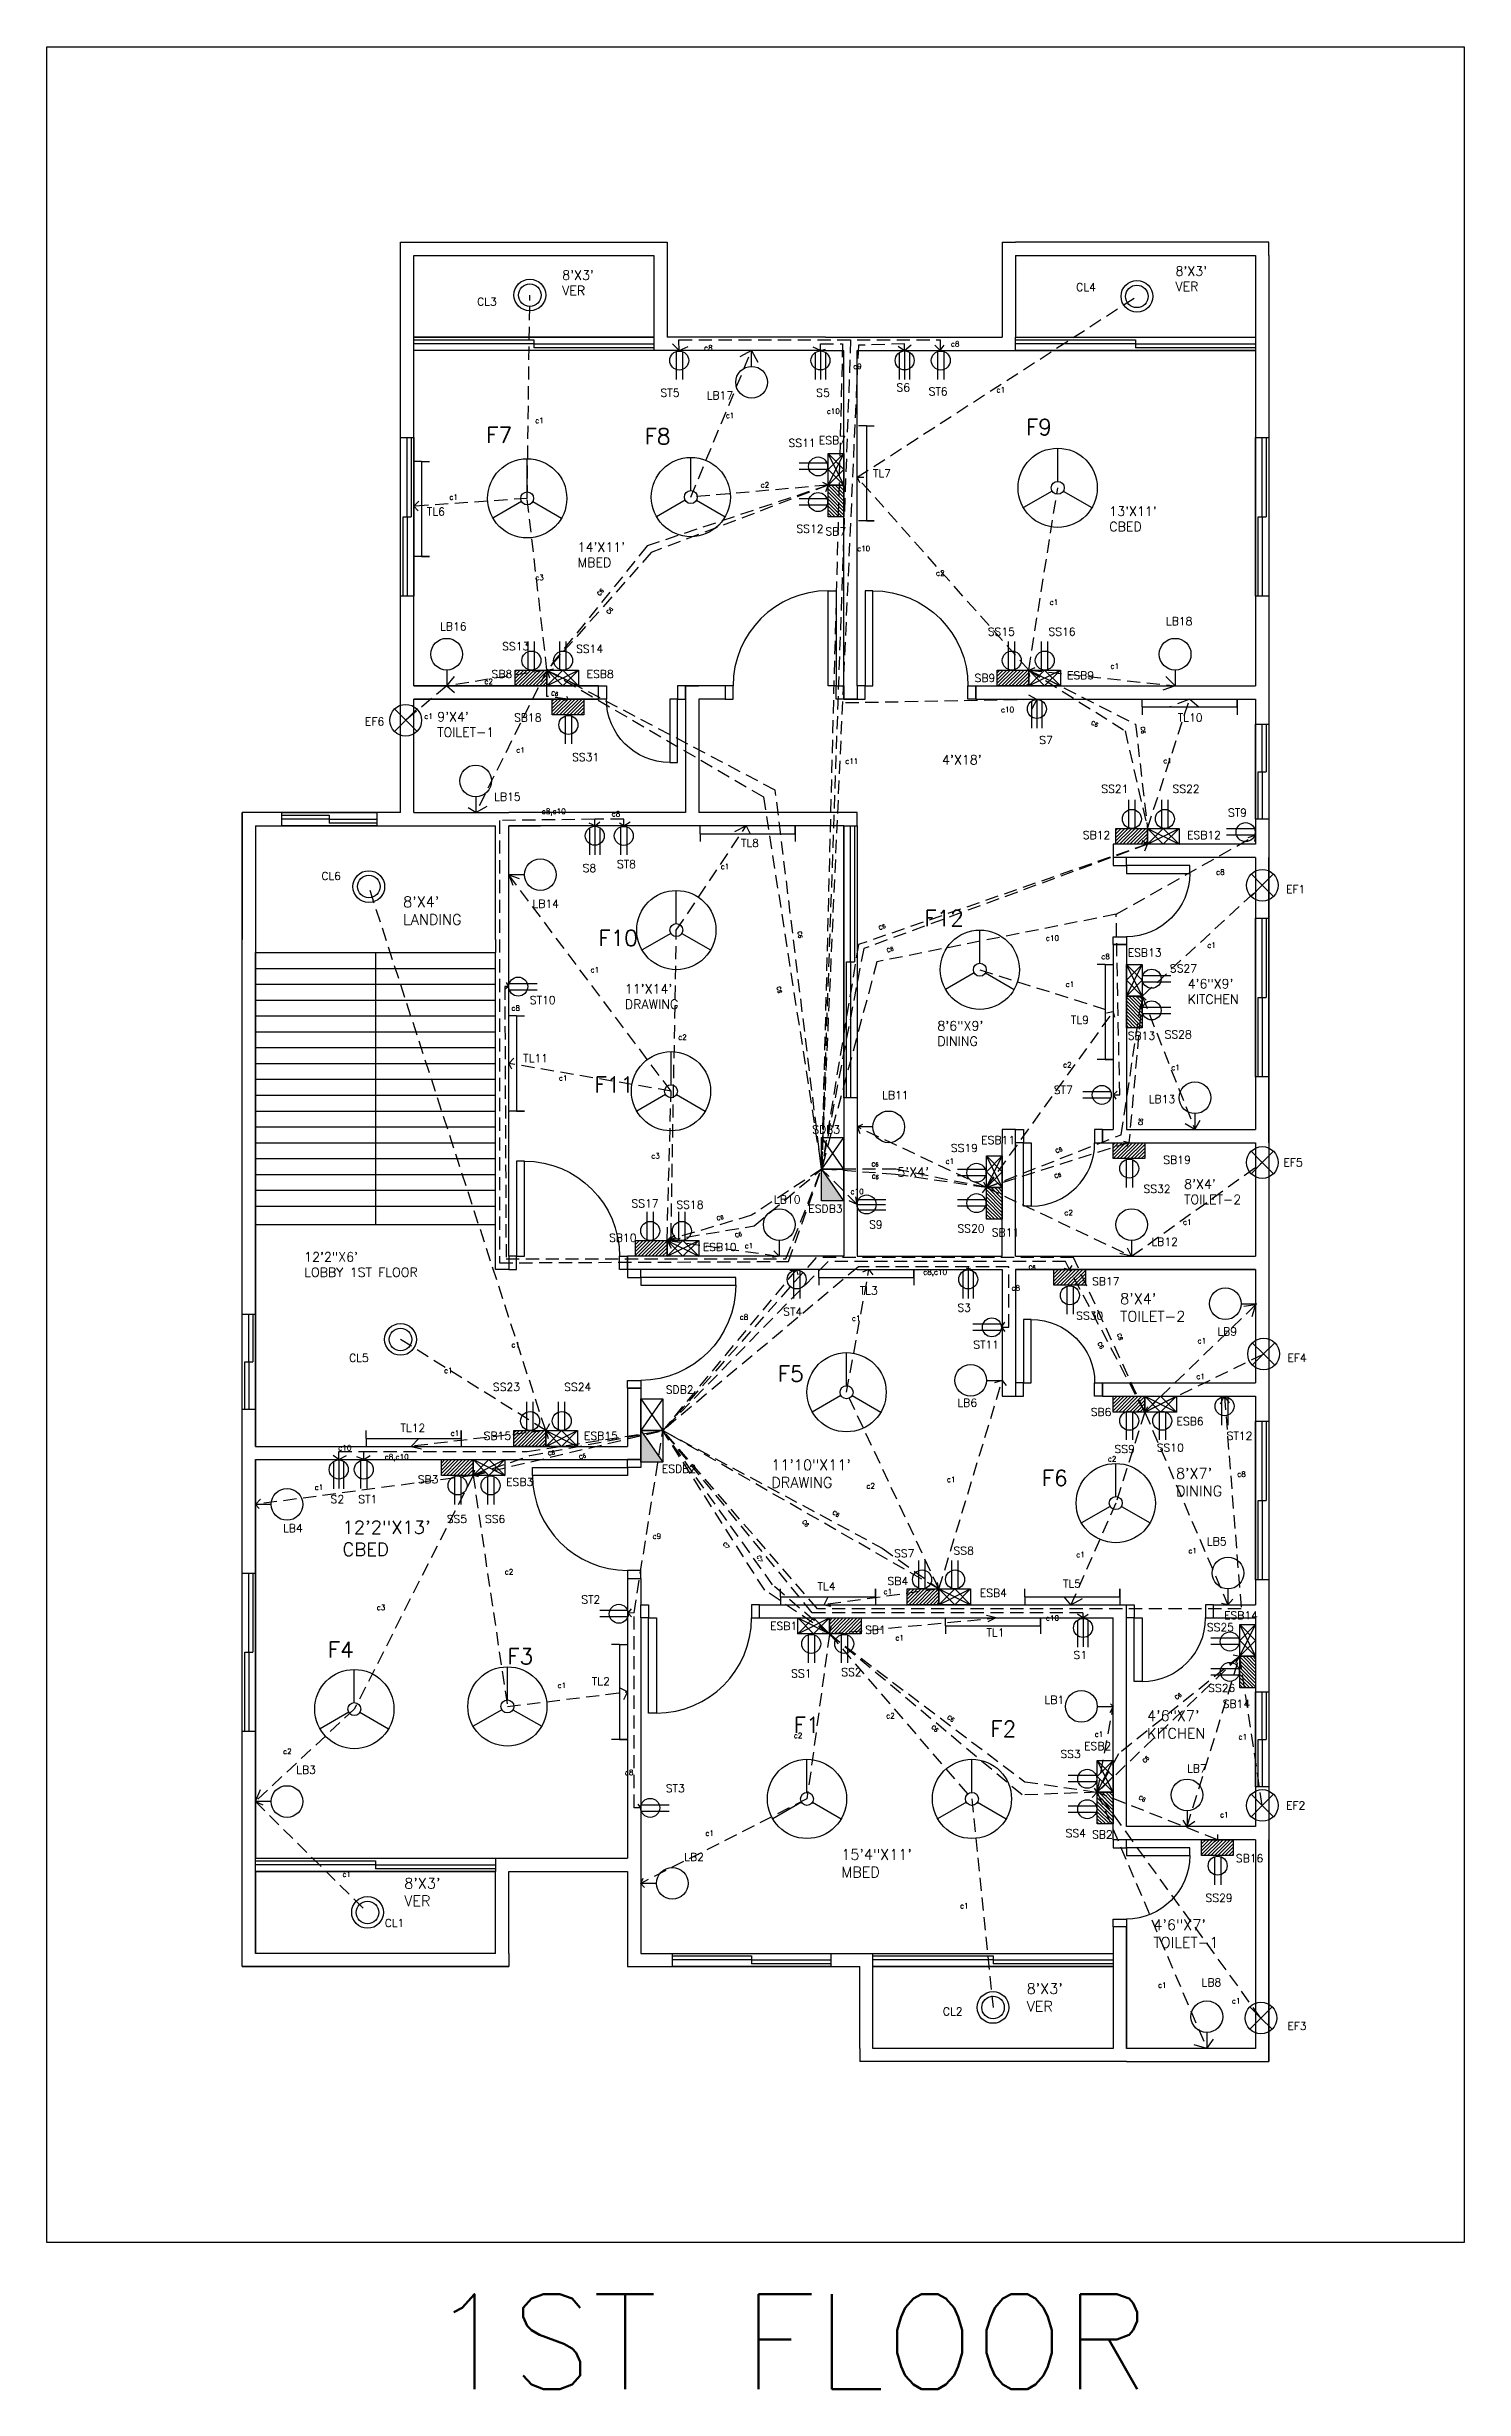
# Model space of a CAD drawing. Header units: inches. Extents: x -1037 to 4136, y -232 to 3826.
# Drawn here: x 244 to 781, y 1617 to 2504 of the extents above; entities that cross this region are included whole.
import ezdxf

# ---------------------------------------------------------------- set-up
doc = ezdxf.new("R2010")
doc.units = ezdxf.units.IN
doc.header["$LTSCALE"] = 20
doc.header["$MEASUREMENT"] = 0
doc.linetypes.add('HIDDEN', pattern=[0.375, 0.25, -0.125])
for name, color, linetype in [('Dimensions', 90, 'Continuous'), ('Doors', 140, 'Continuous'), ('fixture', 4, 'Continuous'), ('FloorPlan', 7, 'Continuous'), ('Hidden', 2, 'HIDDEN'), ('HiddenEMG', 1, 'HIDDEN'), ('Windows', 40, 'Continuous')]:
    doc.layers.add(name, color=color, linetype=linetype)
doc.styles.get("Standard").update_dxf_attribs({"font": 'simplex.shx', "height": 2})
doc.styles.add('style1', font='txt.shx', dxfattribs={"height": 1.5})

msp = doc.modelspace()

# ---------------------------------------------------------------- texts
at = {"layer": 'Dimensions'}
for s, height, p in [('VER', 3.5, (438.77387, 2409.95008)), ("8'X3'", 3.5, (438.77387, 2415.78342)), ('VER', 3.5, (671.12424, 2411.4724)), ("8'X3'", 3.5, (671.12424, 2417.30573)), ('CBED', 3.5, (646.03885, 2320.55764)), ("13'X11'", 3.5, (646.03885, 2326.39098)), ("14'X11'", 3.5, (444.60403, 2312.81292)), ('MBED', 3.5, (444.60403, 2306.97958)), ('TOILET-1', 3.5, (391.40521, 2242.7015)), ("9'X4'", 3.5, (391.40521, 2248.53483)), ("4'X18'", 3.5, (582.69415, 2232.24547)), ("8'X4'", 4, (378.5, 2178.18941)), ('LANDING', 4, (378.5, 2171.52274)), ("11'X14'", 3.5, (462.5, 2145.5)), ('4\'6"X9\'', 3.5, (675.69024, 2147.42449)), ('DRAWING', 3.5, (462.5, 2139.66667)), ('KITCHEN', 3.5, (675.69024, 2141.59116)), ('8\'6"X9\'', 3.5, (580.92034, 2131.5086)), ('DINING', 3.5, (580.92034, 2125.67526)), ("5'X4'", 3.5, (565.7328, 2076.14341)), ('TOILET-2', 3.5, (674.39239, 2065.75258)), ("8'X4'", 3.5, (674.39239, 2071.58591)), ('LOBBY 1ST FLOOR', 3.5, (341, 2038.16667)), ('12\'2"X6\'', 3.5, (341, 2044)), ("8'X4'", 4, (650.15801, 2027.90533)), ('TOILET-2', 4, (650.15801, 2021.23867)), ('DRAWING', 4, (517.99329, 1958.29615)), ('11\'10"X11\'', 4, (517.99329, 1964.96281)), ("8'X7'", 4, (671.31523, 1961.75806)), ('DINING', 4, (671.31523, 1955.09139)), ('12\'2"X13\'', 5, (355.5, 1940.83333)), ('CBED', 5, (355.5, 1932.5)), ('4\'6"X7\'', 4, (660.35007, 1869.98095)), ('KITCHEN', 4, (660.35007, 1863.31429)), ('15\'4"X11\'', 4, (544.5228, 1817.44289)), ("8'X3'", 4, (378.94099, 1806.52066)), ('MBED', 4, (544.5228, 1810.77623)), ('VER', 4, (378.94099, 1799.85399)), ('4\'6"X7\'', 4, (662.75334, 1790.81441)), ('TOILET-1', 4, (662.75334, 1784.14774)), ("8'X3'", 4, (614.734, 1766.61811)), ('VER', 4, (614.734, 1759.95145))]:
    msp.add_text(s, height=height, dxfattribs=at).set_placement(p)
at = {"layer": 'fixture', "attachment_point": 1}
for s, insert, char_height, width in [('CL4', (633.5, 2414.5), 3, 15.9196211), ('CL3', (406.5, 2409), 3, 15.9196211), ('ST5', (476, 2374.5), 3, 15.9196211), ('LB17', (493.5, 2373.5), 3, 15.9196211), ('S5', (535, 2374.5), 3, 15.9196211), ('S6', (565.4136, 2376.5), 3, 15.9196211), ('ST6', (577.6, 2375), 3, 15.9196211), ('F7', (410, 2360), 6, 21.9196211), ('F9', (614.5, 2363), 6, 21.9196211), ('F8', (470, 2359.5), 6, 21.9196211), ('SS11', (524.5, 2355.5), 3, 15.9196211), ('ESB7', (536, 2356.5), 3, 15.9196211), ('TL7', (556.5, 2344), 3, 15.9196211), ('TL6', (387.5, 2329.5), 3, 15.9196211), ('SS12', (527.5, 2323), 3, 15.9196211), ('SB7', (538.5, 2322), 3, 15.9196211), ('LB16', (392.5, 2286), 3, 15.9196211), ('SS15', (600, 2284), 3, 15.9196211), ('SS16', (623, 2284), 3, 15.9196211), ('LB18', (667.5, 2288), 3, 15.9196211), ('SS13', (416, 2278.5), 3, 15.9196211), ('SS14', (444, 2277.5), 3, 15.9196211), ('SB8', (412, 2268), 3, 15.9196211), ('ESB8', (448, 2268), 3, 15.9196211), ('SB9', (595, 2266.5), 3, 15.9196211), ('ESB9', (630, 2267.5), 3, 15.9196211), ('EF6', (364, 2250), 3, 21.9196211), ('SB18', (420.5, 2251.5), 3, 15.9196211), ('TL10', (672, 2251.5), 3, 15.9196211), ('SS31', (442.5, 2236.5), 3, 15.9196211), ('S7', (619.5, 2243), 3, 15.9196211), ('LB15', (413, 2221.5), 3, 15.9196211), ('SS21', (643, 2224.5), 3, 15.9196211), ('SS22', (670, 2224.5), 3, 15.9196211), ('ST9', (691, 2215.5), 3, 15.9196211), ('TL8', (506.5, 2204), 3, 15.9196211), ('SB12', (636, 2207), 3, 15.9196211), ('ESB12', (675.5, 2207), 3, 15.9196211), ('CL6', (347.5, 2191.5), 3, 15.9196211), ('S8', (446.5, 2194.5), 3, 15.9196211), ('ST8', (459.5, 2196), 3, 15.9196211), ('EF1', (713, 2186.5), 3, 21.9196211), ('LB14', (427.5, 2181), 3, 15.9196211), ('F12', (576, 2177), 6, 21.9196211), ('F10', (452.5, 2169.5), 6, 21.9196211), ('ESB13', (653, 2162.5), 3, 15.9196211), ('SS27', (669, 2156.5), 3, 15.9196211), ('ST10', (426.5, 2144.5), 3, 21.9196211), ('TL9', (631.5, 2137), 3, 15.9196211), ('SB13', (653, 2131), 3, 15.9196211), ('SS28', (667, 2131.5), 3, 15.9196211), ('TL11', (424, 2122.5), 3, 15.9196211), ('F11', (451, 2114), 6, 21.9196211), ('LB11', (560, 2108.5), 3, 15.9196211), ('ST7', (625, 2110.5), 3, 15.9196211), ('LB13', (661, 2107), 3, 15.9196211), ('SDB3', (533.5, 2095.5), 3, 21.9196211), ('SS19', (586, 2088.5), 3, 15.9196211), ('ESB11', (597.5, 2091.5), 3, 15.9196211), ('SB19', (666.5, 2084), 3, 15.9196211), ('EF5', (712, 2083), 3, 21.9196211), ('SS17', (465, 2067.5), 3, 15.9196211), ('SS18', (482, 2067), 3, 15.9196211), ('LB10', (519, 2069), 3, 15.9196211), ('SS32', (659, 2073), 3, 15.9196211), ('ESDB3', (532, 2065.5), 3, 21.9196211), ('S9', (555, 2059.5), 3, 15.9196211), ('SS20', (588.5, 2058), 3, 15.9196211), ('SB10', (456.5, 2054.5), 3, 15.9196211), ('ESB10', (492, 2051), 3, 15.9196211), ('SB11', (601.5, 2056.5), 3, 15.9196211), ('LB12', (662, 2053), 3, 15.9196211), ('TL3', (551.5, 2034.5), 3, 15.9196211), ('SB17', (639.5, 2038), 3, 15.9196211), ('ST4', (522.5, 2026.5), 3, 15.9196211), ('S3', (588.5, 2028), 3, 15.9196211), ('SS30', (633.5, 2025), 3, 15.9196211), ('ST11', (594.5, 2014), 3, 21.9196211), ('LB9', (687, 2019), 3, 15.9196211), ('CL5', (358, 2009), 3, 15.9196211), ('EF4', (713.5, 2009), 3, 21.9196211), ('SS23', (412.5, 1998), 3, 15.9196211), ('SS24', (439.5, 1998), 3, 15.9196211), ('SDB2', (478, 1997), 3, 21.9196211), ('F5', (520.5, 2004.5), 6, 21.9196211), ('LB6', (588.5, 1992), 3, 15.9196211), ('SB6', (639, 1988.5), 3, 15.9196211), ('TL12', (377.5, 1982.5), 3, 15.9196211), ('SB15', (409, 1979.5), 3, 15.9196211), ('ESB15', (447, 1979.5), 3, 15.9196211), ('ESB6', (671.5, 1985), 3, 15.9196211), ('ST12', (690.5, 1979.5), 3, 15.9196211), ('SS9', (648, 1974.5), 3, 15.9196211), ('SS10', (664, 1975), 3, 15.9196211), ('SB3', (384, 1963), 3, 15.9196211), ('ESB3', (417.5, 1962), 3, 15.9196211), ('ESDB2', (476.5, 1967), 3, 21.9196211), ('F6', (620.5, 1965), 6, 21.9196211), ('S2', (351, 1955.5), 3, 15.9196211), ('ST1', (361.5, 1955.5), 3, 15.9196211), ('LB4', (333, 1944.5), 3, 15.9196211), ('SS5', (395, 1948), 3, 21), ('SS6', (409.5, 1948), 3, 15.9196211), ('SS7', (564.5, 1935), 3, 15.9196211), ('SS8', (587, 1936), 3, 15.9196211), ('LB5', (683, 1939.5), 3, 15.9196211), ('ST2', (446, 1917.5), 3, 15.9196211), ('TL4', (535.5, 1922.5), 3, 15.9196211), ('SB4', (562, 1924.5), 3, 15.9196211), ('ESB4', (597, 1920), 3, 15.9196211), ('TL5', (628.5, 1923.5), 3, 15.9196211), ('ESB1', (517.5, 1907.5), 3, 15.9196211), ('ESB14', (689.5, 1911.5), 3, 15.9196211), ('F4', (350, 1900), 6, 21.9196211), ('SB1', (553.5, 1906), 3, 15.9196211), ('TL1', (599.5, 1905), 3, 15.9196211), ('SS25', (683, 1907), 3, 15.9196211), ('F3', (418, 1897.5), 6, 21.9196211), ('SS1', (525.5, 1889.5), 3, 15.9196211), ('SS2', (544.5, 1890), 3, 15.9196211), ('S1', (632.5, 1896.5), 3, 15.9196211), ('TL2', (450, 1886.5), 3, 15.9196211), ('SS26', (683.5, 1884), 3, 15.9196211), ('LB1', (621.5, 1879.5), 3, 15.9196211), ('SB14', (689, 1878), 3, 15.9196211), ('F1', (526.5, 1871.5), 6, 21.9196211), ('F2', (601, 1870), 6, 21.9196211), ('SS3', (627.5, 1859), 3, 15.9196211), ('ESB2', (636.5, 1862), 3, 15.9196211), ('LB3', (338, 1853), 3, 15.9196211), ('ST3', (478, 1846), 3, 15.9196211), ('LB7', (675.5, 1853.5), 3, 15.9196211), ('EF2', (713, 1839.5), 3, 21.9196211), ('SS4', (629.5, 1829), 3, 15.9196211), ('SB2', (639.5, 1828.5), 3, 15.9196211), ('LB2', (485, 1820), 3, 15.9196211), ('SB16', (694, 1819.5), 3, 15.9196211), ('SS29', (682.5, 1804.5), 3, 15.9196211), ('CL1', (371.5, 1795), 3, 15.9196211), ('LB8', (681, 1772.5), 3, 15.9196211), ('CL2', (583, 1761.5), 3, 15.9196211), ('EF3', (713.5, 1756), 3, 21.9196211)]:
    msp.add_mtext(s, dxfattribs=dict(at, insert=insert, char_height=char_height, width=width))
at = {"layer": 'FloorPlan', "style": 'style1'}
msp.add_text('1ST FLOOR', height=36, dxfattribs=at).set_placement((388.50863, 1616.95977))
at = {"layer": 'Hidden', "style": 'style1'}
for s, rotation, p in [('C6', 51.04409216, (453, 2296)), ('C6', 350.53767779, (434.5, 2258.5)), ('C6', 274.76364169, (658, 2246.5)), ('C6', 276.34019175, (528, 2169)), ('C6', 20.55604522, (559, 2169.5)), ('C6', 81.86989765, (658.5, 2095.5)), ('C6', 351.86989765, (556, 2075.5)), ('C6', 15.2551187, (625.5, 2075.5)), ('C6', 18.43494882, (504.5, 2053)), ('C6', 299.7448813, (641.5, 2013)), ('C6', 20.55604522, (445.5, 1969)), ('C6', 306.86989765, (529.60416, 1945.43171)), ('C7', 306.86989765, (499.5, 1937)), ('C6', 315, (578.5, 1867.5)), ('C6', 45, (659.5, 1854)), ('C6', 333.43494882, (657, 1840.5))]:
    msp.add_text(s, height=1.5, rotation=rotation, dxfattribs=at).set_placement(p)
msp.add_text('C6', height=1.5, dxfattribs=at).set_placement((615.5, 2041))
at = {"layer": 'Hidden', "char_height": 2, "attachment_point": 1}
for s, insert, width in [('c1', (603.30451, 2375.12367), 14.195486), ('c1', (428.5, 2363.5), 7), ('c10', (539, 2367), 10), ('c1', (396, 2334.5), 4.0193757), ('c10', (550.5, 2315), 10), ('c3', (428.5, 2304), 8), ('c2', (580.3776, 2305.71684), 18.6223995), ('c2', (409.28142, 2264.66942), 7.2185838), ('c10', (605, 2254), 15.403322), ('c1', (386.5, 2251.5), 12.7351432), ('c11', (546, 2234.5), 15.403322), ('c1', (666.4799, 2234.6825), 8.020104), ('c8,c10', (431, 2215.5), 10), ('c8', (457.5, 2214.5), 10), ('c1', (683.16828, 2164.79838), 7.3317215), ('c1', (449.5, 2155.5), 10), ('c1', (437.5, 2114.5), 13.028017), ('c3', (472.5, 2085), 6.5), ('c1', (584, 2083), 9.3382883), ('c10', (548, 2071.5), 1.5), ('c2', (629, 2063.5), 8.6620565), ('c1', (673.95715, 2059.95412), 7.0428514), ('c8,c10', (575.5, 2041), 4.5), ('c8', (609, 2035), 4.5), ('c1', (419.5, 2013.5), 15.5), ('c1', (679, 2001.5), 9.5), ('c1', (396.5, 1980), 7.5), ('c10', (353.92035, 1974.45647), 7), ('c8,c10', (371.5, 1971), 7), ('c2', (645.5, 1970.26295), 7.4898096), ('c1', (584.5, 1962.5), 14), ('c1', (345, 1959.5), 3.0550483), ('c1', (633.5, 1934), 8.5), ('c1', (560.5, 1920), 4), ('c3', (368.5, 1914), 5.9541737), ('c10', (622, 1910), 8.5), ('c1', (565, 1902.5), 14), ('c2', (561.5, 1873), 12.994501), ('c1', (640.5, 1866), 10.5), ('c1', (695, 1865), 11.5), ('c2', (333, 1859.5), 4), ('c1', (688, 1835.5), 4.5), ('c1', (355.5, 1813), 3.5), ('c1', (589.5, 1801), 17), ('c1', (692.5, 1765), 3.5)]:
    msp.add_mtext(s, dxfattribs=dict(at, insert=insert, width=width))
at = {"layer": 'HiddenEMG', "style": 'style1'}
for s, rotation, p in [('C6', 50.19442891, (456.5, 2289)), ('C6', 333.43494882, (639, 2247.5)), ('C6', 17.35402464, (562, 2161)), ('C6', 282.26477373, (520, 2148)), ('C6', 21.80140949, (626, 2085)), ('C6', 14.03624347, (497.5, 2059.5)), ('C6', 287.10272897, (649, 2016.5)), ('C6', 11.30993247, (433.5, 1970.5)), ('C6', 327.99461679, (541, 1948.5)), ('C7', 285.10235594, (512.5, 1932.5)), ('C6', 326.30993247, (584.5, 1871)), ('C6', 34.9920202, (671.5, 1878))]:
    msp.add_text(s, height=1.5, rotation=rotation, dxfattribs=at).set_placement(p)
msp.add_text('C6', height=1.5, dxfattribs=at).set_placement((556, 2080))
at = {"layer": 'HiddenEMG', "char_height": 2, "attachment_point": 1}
for s, insert, width in [('c8', (492.5, 2391), 10.2642862), ('c8', (586, 2392.5), 10.2642862), ('c9', (549, 2384), 10.2642862), ('c1', (500.73571, 2365.43835), 10.2642862), ('c2', (513.94177, 2339.09345), 7.5582301), ('c1', (623.43377, 2294.68596), 15.4858559), ('c1', (646.5, 2270.5), 13.9743581), ('c1', (421.33662, 2238.72172), 18.1633752), ('c1', (498.83702, 2194.59669), 7.6629834), ('c8', (686.5, 2192.5), 19.5), ('c10', (622, 2167.5), 8.5), ('c8', (643, 2160.5), 8.5), ('c1', (629.5, 2150), 6), ('c8', (419.5, 2141), 7.5), ('c2', (482.70685, 2129.95008), 14.2931504), ('c2', (628.5, 2119.5), 10.5), ('c1', (669.5, 2118.5), 4.5), ('c1', (507.91962, 2051), 5.8303789), ('c8', (506, 2024), 8.5), ('c1', (548.5, 2023.5), 8.5), ('c1', (679.5, 2015), 7.5), ('c1', (394, 2003.7181), 14.25), ('c8', (694.5, 1964.5), 13.5), ('c2', (554, 1960), 13.5), ('c9', (473, 1941), 3), ('c1', (676, 1935.5), 4.2777862), ('c1', (437, 1884.5), 5.6237205), ('c2', (526.5, 1865.5), 18.5), ('c8', (462.5, 1851.5), 3), ('c1', (493, 1828.5), 9), ('c1', (664.5, 1771), 7)]:
    msp.add_mtext(s, dxfattribs=dict(at, insert=insert, width=width))
at = {"layer": 'HiddenEMG', "insert": (417, 1927.5), "char_height": 2, "attachment_point": 1}
msp.add_mtext('c2', dxfattribs=at)

# ---------------------------------------------------------------- blocks, each defined once
blk = doc.blocks.new('window5ft')
at = {"layer": 'Windows'}
for p, q in [((0, 0), (60, 0)), ((0, -5), (0, 0)), ((60, 0), (60, -5)), ((0, -1), (30, -1)), ((30, -2.5), (0, -2.5)), ((60, -5), (0, -5)), ((30, -1), (30, -4)), ((30, -2.5), (60, -2.5)), ((60, -4), (30, -4))]:
    blk.add_line(p, q, dxfattribs=at)
blk = doc.blocks.new('window3ft')
at = {"layer": 'Windows'}
for p, q in [((0, 0), (36, 0)), ((0, -5), (0, 0)), ((36, 0), (36, -5)), ((0, -1), (18, -1)), ((18, -2.5), (0, -2.5)), ((36, -5), (0, -5)), ((18, -1), (18, -4)), ((18, -2.5), (36, -2.5)), ((36, -4), (18, -4))]:
    blk.add_line(p, q, dxfattribs=at)
blk = doc.blocks.new('slidingdoor8ft')
at = {"layer": 'Doors'}
for p, q in [((0, 0), (91, 0)), ((0, -5), (0, 0)), ((91, 0), (91, -5)), ((0, -1), (45.5, -1)), ((45.5, -2.5), (0, -2.5)), ((91, -5), (0, -5)), ((45.5, -1), (45.5, -4)), ((45.5, -2.5), (91, -2.5)), ((91, -4), (45.5, -4))]:
    blk.add_line(p, q, dxfattribs=at)
blk = doc.blocks.new('slidingdoor9ft')
at = {"layer": 'Doors'}
for p, q in [((0, 0), (103, 0)), ((0, -5), (0, 0)), ((103, 0), (103, -5)), ((0, -1), (51.5, -1)), ((51.5, -2.5), (0, -2.5)), ((103, -5), (0, -5)), ((51.5, -1), (51.5, -4)), ((51.5, -2.5), (103, -2.5)), ((103, -4), (51.5, -4))]:
    blk.add_line(p, q, dxfattribs=at)
blk = doc.blocks.new('door3ft')
at = {"layer": 'Doors'}
for points in [[(-3, 5), (-6, 5), (-6, 41), (-3, 41)], [(-42, 5), (-45, 5), (-45, 0), (-42, 0)], [(0, 0), (-3, 0), (-3, 5), (0, 5)]]:
    blk.add_lwpolyline(points, close=True, dxfattribs=at)
blk.add_arc((-6, 5), 36, 90, 180, dxfattribs=at)
blk = doc.blocks.new('door2ft')
at = {"layer": 'Doors'}
for points in [[(-3, 5), (-6, 5), (-6, 29), (-3, 29)], [(-30, 5), (-33, 5), (-33, 0), (-30, 0)], [(0, 0), (-3, 0), (-3, 5), (0, 5)]]:
    blk.add_lwpolyline(points, close=True, dxfattribs=at)
blk.add_arc((-6, 5), 24, 90, 180, dxfattribs=at)
blk = doc.blocks.new('fan')
at = {"layer": 'fixture'}
for p, q in [((0, 2.45), (0, 15)), ((-2.12, -1.22), (-12.99, -7.5)), ((2.12, -1.22), (12.99, -7.5))]:
    blk.add_line(p, q, dxfattribs=at)
for radius in [15, 2.45]:
    blk.add_circle((0, 0), radius, dxfattribs=at)
blk = doc.blocks.new('tubelight')
at = {"layer": 'fixture'}
for p, q in [((-18, 0), (-18, 3)), ((-18, 0), (18, 0)), ((-18, 0), (-18, -3)), ((18, 0), (18, 3)), ((18, 3), (18, 0)), ((18, 0), (18, -3))]:
    blk.add_line(p, q, dxfattribs=at)
blk = doc.blocks.new('bulb light')
at = {"layer": 'fixture'}
blk.add_line((-6, 0), (0, 0), dxfattribs=at)
blk.add_circle((-12, 0), 6, dxfattribs=at)
blk = doc.blocks.new('ceiling light')
at = {"layer": 'fixture'}
for radius in [6, 6, 4.27]:
    blk.add_circle((0, 0), radius, dxfattribs=at)
blk = doc.blocks.new('switch board')
at = {"layer": 'fixture'}
h = blk.add_hatch(dxfattribs=at)
h.set_pattern_fill('ANSI31', color=256, scale=15, style=0)
h.set_pattern_definition([(45, (-1280.7453, -48.5972), (-1.3258252, 1.3258252), [])])
h.paths.add_polyline_path([(24, -12), (24, 0), (0, 0), (0, -12)])
for p, q in [((0, 0), (24, 0)), ((0, -12), (0, 0)), ((24, 0), (24, -12)), ((24, -12), (0, -12))]:
    blk.add_line(p, q, dxfattribs=at)
blk = doc.blocks.new('emergency sb')
at = {"layer": 'fixture'}
for p, q in [((-12, 6), (12, 6)), ((-12, -6), (-12, 6)), ((-12, -6), (12, 6)), ((-12, 6), (12, -6)), ((-12, -6), (0, 6)), ((0, -6), (-12, 6)), ((0, 6), (12, -6)), ((12, 6), (0, -6)), ((12, 6), (12, -6)), ((12, -6), (-12, -6))]:
    blk.add_line(p, q, dxfattribs=at)
blk = doc.blocks.new('2pin')
at = {"layer": 'fixture'}
for p, q in [((-17.7, 4), (0, 4)), ((-17.7, 0), (0, 0))]:
    blk.add_line(p, q, dxfattribs=at)
blk.add_circle((-12, 2), 6, dxfattribs=at)
blk = doc.blocks.new('3pin')
at = {"layer": 'fixture'}
for p, q in [((-18, 0), (0, 0)), ((-17.1, 3.1), (0.1, 3.1)), ((-17.1, 3.1), (0.1, 3.1)), ((-17, -3.4), (0.1, -3.4))]:
    blk.add_line(p, q, dxfattribs=at)
blk.add_circle((-12, 0), 6, dxfattribs=at)
blk = doc.blocks.new('main distribution board')
at = {"layer": 'fixture'}
for p, q in [((-12, 6), (12, 6)), ((-12, -6), (-12, 6)), ((-12, -6), (12, 6)), ((-12, 6), (12, -6)), ((12, 6), (12, -6)), ((12, -6), (-12, -6))]:
    blk.add_line(p, q, dxfattribs=at)
blk = doc.blocks.new('emergency sdb')
at = {"layer": 'fixture'}
blk.add_hatch(color=256, dxfattribs=at).paths.add_polyline_path([(24, -12), (24, 0), (0, -12)])
for p, q in [((0, 0), (24, 0)), ((0, -12), (0, 0)), ((0, -12), (24, 0)), ((24, 0), (24, -12)), ((24, -12), (0, -12))]:
    blk.add_line(p, q, dxfattribs=at)
blk = doc.blocks.new('exhaust fan')
at = {"layer": 'fixture'}
for q in [(-6.4, 6.4), (-6.4, -6.4), (6.4, 6.4), (6.4, -6.4)]:
    blk.add_line((0, 0), q, dxfattribs=at)
blk.add_circle((0, 0), 9, dxfattribs=at)

# ---------------------------------------------------------------- linework, layer by layer
at = {"layer": 'FloorPlan'}
for p, q in [((377.5, 2425), (377.5, 2430)), ((377.5, 2430), (382.5, 2430)), ((377.5, 2430), (473.5, 2430)), ((377.5, 2214), (377.5, 2425)), ((382.5, 2430), (478.5, 2430)), ((382.5, 2425), (473.5, 2425)), ((382.5, 2425), (473.5, 2425)), ((382.5, 2394), (382.5, 2425)), ((382.5, 2394), (382.5, 2425)), ((473.5, 2425), (473.5, 2394)), ((478.5, 2430), (478.5, 2394)), ((605.5, 2430), (605.5, 2394)), ((605.5, 2430), (610.5, 2430)), ((706.5, 2430), (610.5, 2430)), ((610.5, 2425), (610.5, 2394)), ((610.5, 2425), (701.5, 2425)), ((701.5, 2425), (701.5, 2394)), ((706.5, 2425), (706.5, 2430)), ((706.5, 2425), (706.5, 1741)), ((706.5, 2425), (706.5, 1741)), ((473.5, 2394), (382.5, 2394)), ((538.5, 2389), (382.5, 2389)), ((382.5, 2262), (382.5, 2389)), ((382.5, 2262), (382.5, 2389)), ((538.5, 2394), (478.5, 2394)), ((538.5, 2394), (545.5, 2394)), ((538.5, 2389), (545.5, 2389)), ((545.5, 2394), (550.5, 2394)), ((545.5, 2262), (545.5, 2389)), ((550.5, 2394), (605.5, 2394)), ((550.5, 2262), (550.5, 2389)), ((550.5, 2389), (701.5, 2389)), ((610.5, 2394), (701.5, 2394)), ((701.5, 2389), (701.5, 2262)), ((382.5, 2262), (452.5, 2262)), ((452.5, 2262), (382.5, 2262)), ((452.5, 2257), (452.5, 2262)), ((500.5, 2262), (485.5, 2262)), ((485.5, 2262), (485.5, 2257)), ((485.5, 2262), (490.5, 2262)), ((500.5, 2262), (500.5, 2257)), ((545.5, 2257), (545.5, 2262)), ((550.5, 2262), (550.5, 2257)), ((595.5, 2262), (701.5, 2262)), ((595.5, 2257), (595.5, 2262)), ((382.5, 2257), (452.5, 2257)), ((382.5, 2214), (382.5, 2257)), ((452.5, 2257), (382.5, 2257)), ((382.5, 2214), (382.5, 2257)), ((485.5, 2257), (485.5, 2214)), ((500.5, 2257), (490.5, 2257)), ((490.5, 2257), (490.5, 2214)), ((545.5, 2257), (550.5, 2257)), ((550.5, 2257), (545.5, 2257)), ((595.5, 2257), (701.5, 2257)), ((701.5, 2257), (701.5, 2202)), ((377.5, 2214), (317.5, 2214)), ((317.5, 2214), (317.5, 2166)), ((317.5, 1777), (317.5, 2214)), ((322.5, 2209), (322.5, 2161)), ((322.5, 2209), (413.5, 2209)), ((382.5, 2214), (418.5, 2214)), ((413.5, 2166), (413.5, 2209)), ((485.5, 2214), (418.5, 2214)), ((490.5, 2209), (418.5, 2209)), ((418.5, 2161), (418.5, 2209)), ((545.5, 2209), (418.5, 2209)), ((418.5, 2209), (430.5, 2209)), ((550.5, 2214), (490.5, 2214)), ((545.5, 2209), (508.5, 2209)), ((545.5, 2209), (545.5, 2046)), ((550.5, 2209), (550.5, 2214)), ((550.5, 2209), (550.5, 2046)), ((652.5, 2202), (647.5, 2202)), ((647.5, 2202), (647.5, 2197)), ((701.5, 2202), (652.5, 2202)), ((652.5, 2197), (647.5, 2197)), ((701.5, 2197), (652.5, 2197)), ((701.5, 2197), (701.5, 2094)), ((706.5, 2089), (706.5, 2197)), ((317.5, 2161), (317.5, 2166)), ((413.5, 2166), (413.5, 2161)), ((317.5, 1777), (317.5, 2161)), ((322.5, 2161), (322.5, 1974)), ((322.5, 2161), (322.5, 2125)), ((322.5, 2161), (413.5, 2161)), ((322.5, 1974), (322.5, 2161)), ((368, 2161), (368, 2058)), ((413.5, 2041), (413.5, 2161)), ((418.5, 2046), (418.5, 2161)), ((647.5, 2164), (647.5, 2094)), ((647.5, 2164), (652.5, 2164)), ((652.5, 2164), (652.5, 2094)), ((322.5, 2155), (413.5, 2155)), ((322.5, 2149), (413.5, 2149)), ((322.5, 2143), (413.5, 2143)), ((322.5, 2137), (413.5, 2137)), ((322.5, 2131), (413.5, 2131)), ((322.5, 2125), (322.5, 2119)), ((322.5, 2125), (413.5, 2125)), ((322.5, 2119), (413.5, 2119)), ((322.5, 2113), (413.5, 2113)), ((322.5, 2107), (413.5, 2107)), ((322.5, 2101), (413.5, 2101)), ((322.5, 2095), (413.5, 2095)), ((610.5, 2094), (605.5, 2094)), ((605.5, 2094), (605.5, 2089)), ((610.5, 2089), (610.5, 2094)), ((643.5, 2094), (647.5, 2094)), ((643.5, 2094), (643.5, 2089)), ((652.5, 2094), (701.5, 2094)), ((322.5, 2089), (413.5, 2089)), ((605.5, 2046), (605.5, 2089)), ((610.5, 2046), (610.5, 2089)), ((643.5, 2089), (701.5, 2089)), ((701.5, 2089), (701.5, 2046)), ((322.5, 2083), (413.5, 2083)), ((322.5, 2077), (413.5, 2077)), ((322.5, 2071), (413.5, 2071)), ((322.5, 2065), (413.5, 2065)), ((322.5, 2058), (413.5, 2058)), ((418.5, 2041), (413.5, 2041)), ((418.5, 2046), (418.5, 2041)), ((463.5, 2041), (460.5, 2041)), ((545.5, 2046), (463.5, 2046)), ((463.5, 2041), (463.5, 2046)), ((468.5, 2041), (463.5, 2041)), ((550.5, 2041), (468.5, 2041)), ((550.5, 2046), (605.5, 2046)), ((550.5, 2041), (605.5, 2041)), ((605.5, 2041), (605.5, 1993)), ((610.5, 2046), (701.5, 2046)), ((701.5, 2041), (610.5, 2041)), ((610.5, 2041), (610.5, 1998)), ((610.5, 2041), (701.5, 2041)), ((701.5, 2041), (701.5, 1998)), ((463.5, 1996), (463.5, 1974)), ((463.5, 1996), (468.5, 1996)), ((468.5, 1996), (468.5, 1969)), ((610.5, 1998), (610.5, 1993)), ((643.5, 1998), (701.5, 1998)), ((643.5, 1993), (643.5, 1998)), ((605.5, 1993), (610.5, 1993)), ((643.5, 1993), (701.5, 1993)), ((701.5, 1993), (701.5, 1914)), ((322.5, 1974), (418.5, 1974)), ((322.5, 1974), (322.5, 1974)), ((322.5, 1974), (322.5, 1974)), ((418.5, 1974), (463.5, 1974)), ((322.5, 1969), (418.5, 1969)), ((322.5, 1969), (322.5, 1818)), ((322.5, 1818), (322.5, 1969)), ((418.5, 1969), (463.5, 1969)), ((468.5, 1969), (463.5, 1969)), ((463.5, 1924), (463.5, 1818)), ((463.5, 1924), (468.5, 1924)), ((468.5, 1924), (468.5, 1914)), ((468.5, 1909), (468.5, 1782)), ((513.5, 1914), (652.5, 1914)), ((513.5, 1909), (647.5, 1909)), ((647.5, 1825), (647.5, 1909)), ((652.5, 1830), (652.5, 1909)), ((652.5, 1830), (652.5, 1909)), ((685.5, 1914), (701.5, 1914)), ((685.5, 1909), (701.5, 1909)), ((685.5, 1909), (701.5, 1909)), ((701.5, 1909), (701.5, 1830)), ((706.5, 1909), (706.5, 1825)), ((701.5, 1830), (652.5, 1830)), ((701.5, 1825), (652.5, 1825)), ((701.5, 1825), (652.5, 1825)), ((701.5, 1825), (701.5, 1746)), ((706.5, 1741), (706.5, 1825)), ((322.5, 1818), (413.5, 1818)), ((322.5, 1813), (322.5, 1782)), ((322.5, 1813), (413.5, 1813)), ((322.5, 1782), (322.5, 1813)), ((413.5, 1818), (418.5, 1818)), ((413.5, 1782), (413.5, 1813)), ((418.5, 1818), (463.5, 1818)), ((418.5, 1782), (418.5, 1813)), ((418.5, 1813), (463.5, 1813)), ((463.5, 1813), (463.5, 1777)), ((647.5, 1792), (647.5, 1782)), ((652.5, 1777), (652.5, 1792)), ((652.5, 1792), (652.5, 1746)), ((322.5, 1777), (317.5, 1777)), ((317.5, 1777), (413.5, 1777)), ((413.5, 1782), (322.5, 1782)), ((322.5, 1777), (418.5, 1777)), ((418.5, 1777), (322.5, 1777)), ((418.5, 1782), (418.5, 1777)), ((463.5, 1777), (551.5, 1777)), ((468.5, 1782), (647.5, 1782)), ((551.5, 1746), (551.5, 1777)), ((556.5, 1746), (556.5, 1777)), ((556.5, 1777), (647.5, 1777)), ((647.5, 1777), (647.5, 1746)), ((652.5, 1746), (652.5, 1777)), ((551.5, 1746), (551.5, 1741)), ((556.5, 1741), (551.5, 1741)), ((647.5, 1746), (556.5, 1746)), ((652.5, 1741), (556.5, 1741)), ((701.5, 1746), (652.5, 1746)), ((652.5, 1741), (706.5, 1741)), ((652.5, 1741), (706.5, 1741))]:
    msp.add_line(p, q, dxfattribs=at)
msp.add_lwpolyline([(243.5, 2504), (780.5, 2504), (780.5, 1672.5), (243.5, 1672.5)], close=True, dxfattribs=at)
at = {"layer": 'Hidden'}
for p, q in [((425.5, 2333), (426.5, 2410)), ((550.5, 2341), (656.5, 2409.5)), ((536.6, 2389), (533.9087, 2390.31283)), ((536.6, 2388.83575), (536.6, 2391.5)), ((536.6, 2391.5), (545, 2391.5)), ((536.6, 2389), (538.5, 2389.5)), ((551, 2391), (536.99999, 2079.0001)), ((545, 2391.5), (537.00006, 2079.00168)), ((568.5, 2391.5), (551, 2391)), ((568.5136, 2388.83575), (566, 2390.5)), ((568.5136, 2388.83575), (568.5, 2391.5)), ((571, 2391), (568.5136, 2388.83575)), ((425.5, 2333), (382.5, 2330)), ((433, 2268), (425.5, 2333)), ((539.5, 2338), (471, 2315)), ((539.5, 2338), (537.5, 2339)), ((615.5, 2268), (550.5, 2341)), ((550.5, 2341), (553, 2341)), ((550.5, 2341), (551.44526, 2338.97445)), ((382.5, 2330), (384.5, 2332)), ((382.5, 2330), (384.25, 2328.25)), ((471, 2315), (433, 2268)), ((395, 2262), (379.5, 2249)), ((433, 2268), (395, 2262)), ((395, 2262), (398, 2265.5)), ((395, 2262), (398, 2259.5)), ((433, 2268), (435.5, 2268.5)), ((519.5, 2222.5), (433, 2268)), ((433, 2258), (433, 2262)), ((615.5, 2268), (618, 2269)), ((615.5, 2268), (656, 2247.5)), ((441, 2257), (433, 2258)), ((441, 2257), (439.5, 2256.5)), ((441, 2257), (440.5, 2258)), ((618.6, 2256.83575), (544.92002, 2255.50359)), ((618.6, 2256.83575), (615.5, 2258.5)), ((618.6, 2256.83575), (616.5864, 2253)), ((660.5, 2208), (676.5, 2257)), ((676.5, 2257), (669, 2254)), ((676.5, 2257), (680, 2254)), ((656, 2247.5), (660.5, 2208)), ((537, 2079), (519.5, 2222.5)), ((451.1, 2211.5), (415, 2211)), ((415, 2211), (415, 2043.5)), ((451.28752, 2209), (449, 2210)), ((451.1, 2208.83575), (451.1, 2211.5)), ((462.1, 2211.5), (451.1, 2211.5)), ((451.1, 2208.83575), (453, 2210.5)), ((462.1, 2209), (460.5, 2210)), ((462.1, 2208.8), (462.1, 2211.5)), ((462.1, 2209), (464.5, 2210.5)), ((660.5, 2202), (551, 2164)), ((658.5, 2203.5), (660.5, 2202)), ((701.09411, 2205.4), (701.5, 2205.4)), ((432.5, 1980), (365.5, 2186)), ((480, 2108.5), (418.5, 2190.5)), ((418.5, 2190.5), (422.5, 2189)), ((418.5, 2190.5), (420, 2186.5)), ((658.5, 2144.5), (704, 2186.5)), ((551, 2164), (537.00118, 2079.00168)), ((658.5, 2144.5), (653.5, 2089)), ((658.5, 2144.5), (660, 2143)), ((418.5, 2119), (420.5, 2121)), ((418.5, 2119), (419.5, 2117)), ((480, 2108.5), (418.5, 2119)), ((478.5, 2052), (480, 2108.5)), ((550.5, 2095), (552.71716, 2096.03463)), ((550.5, 2095), (551.56034, 2092.52586)), ((599.5, 2072), (550.5, 2095)), ((653.5, 2089), (599.5, 2072)), ((653.5, 2089), (651.5, 2089.5)), ((653.5, 2089), (652.5, 2087.5)), ((511.5, 2057.5), (537, 2079)), ((524.5, 2044), (537, 2078.99199)), ((565, 2077), (537, 2079)), ((550.5, 2065.6), (537.00118, 2079.00168)), ((599.5, 2072), (565, 2077)), ((654.5, 2046), (704, 2081.5)), ((550.5, 2065.6), (547.5, 2067)), ((550.5, 2065.6), (550, 2068.5)), ((598.03707, 2069.97324), (599.5, 2072)), ((599.5, 2072), (654.5, 2046)), ((478.5, 2052), (511.5, 2057.5)), ((478.5, 2052), (480, 2049)), ((415, 2043.5), (524.5, 2044)), ((551, 2042), (476.9, 1980)), ((539.5, 2044), (476.9026, 1980.00217)), ((629.5, 2044), (539.5, 2044)), ((592.6, 2042), (551, 2042)), ((592.6, 2041), (592, 2041.5)), ((608, 2042), (592.6, 2042)), ((592.6, 2042), (592.6, 2040.83575)), ((592.6, 2041), (593.5, 2041.5)), ((608, 2019.07999), (608, 2042)), ((629, 2041.5), (631, 2041)), ((631, 2041), (629.5, 2044)), ((631, 2041), (632, 2042.5)), ((659.5, 1987), (631, 2041)), ((654.5, 2046), (650, 2047)), ((654.5, 2046), (653, 2049)), ((605.16076, 2019.07999), (606.5, 2021)), ((605.16076, 2019.07999), (608, 2019.07999)), ((605.16076, 2019.07999), (606.5, 2017.5)), ((659.5, 1987), (704.5, 2009)), ((581.5, 1920), (605.5, 1999)), ((605.5, 1999), (602.5, 1998)), ((605.5, 1999), (607, 1997)), ((659.5, 1987), (648.5, 1952.5)), ((656.5, 1987.5), (659.5, 1987)), ((432.5, 1980), (381.5, 1974)), ((405, 1963), (476.9, 1980)), ((425.5, 1972), (476.9, 1980)), ((432.5, 1980), (433.47573, 1977)), ((533.5, 1911), (476.9, 1979.99993)), ((515.5, 1919.5), (476.9, 1979.99993)), ((581.5, 1920), (476.9026, 1980.00217)), ((354.1, 1969), (352, 1970.5)), ((354.1, 1968.83575), (354.1, 1972)), ((354.1, 1972), (363.6, 1972)), ((354.1, 1969), (357, 1970.5)), ((363.6, 1969), (361, 1970)), ((363.6, 1968.8), (363.6, 1972)), ((363.6, 1972), (425.5, 1972)), ((363.6, 1969), (366, 1970.5)), ((381.5, 1974), (384.5, 1977)), ((381.5, 1974), (385.5, 1973)), ((405, 1963), (322.5, 1952)), ((405, 1963), (360, 1874.5)), ((407, 1962.5), (405, 1963)), ((322.5, 1952), (324.5, 1954)), ((322.5, 1952), (324, 1950.5)), ((648.5, 1952.5), (631.5, 1914)), ((540, 1903), (515.5, 1919.5)), ((581.5, 1920), (538, 1914)), ((538, 1914), (539.5, 1917)), ((580.5, 1919), (581.5, 1920)), ((631.5, 1914), (629, 1917)), ((631.5, 1914), (637, 1917)), ((636, 1911), (533.5, 1911)), ((538, 1914), (540.5, 1913.5)), ((540, 1903), (603, 1909)), ((603, 1909), (599.5, 1910)), ((603, 1909), (600, 1907.5)), ((636, 1909), (634, 1910.5)), ((636, 1911), (636, 1909)), ((636, 1909), (638, 1910.5)), ((537.25862, 1903.39655), (540, 1903)), ((540, 1903), (594, 1840.5)), ((613, 1842), (540, 1903)), ((695.5, 1894.5), (641.5, 1843)), ((694, 1892), (695.5, 1894.5)), ((704, 1838), (695.5, 1894.5)), ((360, 1874.5), (322.5, 1839.5)), ((641.5, 1843), (647.5, 1875.5)), ((647.5, 1875.5), (646.3, 1873.1)), ((647.5, 1875.5), (646.5, 1876.5)), ((322.5, 1839.5), (324.5, 1844)), ((322.5, 1839.5), (325.3299, 1838.24227)), ((322.5, 1839.5), (365, 1797.5)), ((594, 1840.5), (602, 1761.5)), ((641.5, 1843), (613, 1842)), ((639.5, 1841), (641.5, 1843)), ((703.5, 1757.5), (641.5, 1843)), ((687, 1825), (641.5, 1843)), ((687, 1825), (685.5, 1824)), ((687, 1827), (687, 1825))]:
    msp.add_line(p, q, dxfattribs=at)
at = {"layer": 'HiddenEMG'}
for p, q in [((483.1, 2389), (480.5, 2391.5)), ((483.1, 2388.8), (483, 2393)), ((483, 2393), (582, 2393)), ((483.1, 2389), (486.5, 2390.5)), ((487.5, 2333.5), (510.5, 2389)), ((510.5, 2389), (504, 2385.5)), ((510.5, 2389), (513.05275, 2384.25917)), ((548, 2393), (537, 2079)), ((582.2, 2388.8), (580, 2391)), ((582, 2393), (582, 2389)), ((582, 2389), (583.5, 2391)), ((539.5, 2338), (472.5, 2312.5)), ((539.5, 2338), (487.5, 2333.5)), ((539.5, 2338), (538.5, 2335.5)), ((615.5, 2268), (626.5, 2337)), ((472.5, 2312.5), (433, 2268)), ((433, 2268), (406, 2214)), ((433, 2268), (515, 2220)), ((433, 2268), (434, 2265)), ((615.5, 2268), (671, 2262)), ((616, 2265.5), (615.5, 2268)), ((615.5, 2268), (652, 2245)), ((671, 2262), (664, 2259.5)), ((671, 2262), (667, 2266)), ((652, 2245), (660.5, 2208)), ((515, 2220), (537, 2079)), ((406, 2214), (403.07485, 2215.81468)), ((406, 2214), (410.5, 2216.5)), ((482, 2169.5), (508.5, 2209)), ((508.5, 2209), (502.5, 2206)), ((508.5, 2209), (510, 2206)), ((660.5, 2202), (553, 2162.5)), ((648.64549, 2175.50288), (701.5, 2205.4)), ((659.5, 2199.5), (660.5, 2202)), ((701.5, 2205.4), (698.5, 2204.5)), ((701.5, 2205.4), (701, 2203)), ((648.64549, 2175.50288), (558, 2157.5)), ((650, 2107.1), (648.64549, 2175.50288)), ((480, 2053.5), (482, 2169.5)), ((553, 2162.5), (537.00118, 2079.00168)), ((558, 2157.5), (537.00118, 2079.00168)), ((418.5, 2148.1), (417, 2148.1)), ((417, 2148.1), (417.5, 2045)), ((418.5, 2148.1), (417.31208, 2147.26846)), ((418.5, 2148.1), (417.70607, 2149.60846)), ((597, 2154.5), (647.5, 2138.5)), ((599.5, 2072), (647.5, 2138.5)), ((647.5, 2138.5), (645, 2138)), ((647.5, 2138.5), (648, 2136.5)), ((650.5, 2092), (658.5, 2144.5)), ((658.5, 2144.5), (657, 2144)), ((658.5, 2144.5), (678.5, 2094)), ((647.5, 2107.1), (649, 2108.5)), ((647.5, 2107.1), (650, 2107.1)), ((647.5, 2107.1), (648.5, 2105.5)), ((678.5, 2094), (674.83846, 2096.09231)), ((678.5, 2094), (680.5, 2097.5)), ((599.5, 2072), (650.5, 2092)), ((537, 2079), (510.5, 2061.5)), ((523.5, 2045), (537.00309, 2078.99978)), ((565, 2079), (537, 2079)), ((599.5, 2072), (565, 2079)), ((599.5, 2072), (598.5, 2074)), ((510.5, 2061.5), (478.5, 2052)), ((478.5, 2052), (481.5, 2054)), ((480, 2053.5), (478.5, 2052)), ((478.5, 2052), (521, 2046)), ((417.5, 2045), (523.5, 2045)), ((527.5, 2041), (476.9, 1980)), ((535, 2045.5), (476.9003, 1979.99959)), ((521, 2046), (518.5, 2045.5)), ((521, 2046), (519, 2048)), ((527.5, 2041), (525, 2040.5)), ((527.5, 2041), (528, 2039)), ((632.5, 2045.5), (535, 2045.5)), ((546.5, 1994.5), (555, 2041)), ((555, 2041), (552.5, 2040)), ((555, 2041), (556.5, 2039)), ((659.5, 1987), (632.5, 2045.5)), ((701.5, 2027.57955), (659.5, 1987)), ((701.5, 2027.57955), (697, 2027)), ((701.5, 2027.57955), (700, 2023)), ((432.5, 1980), (377.5, 2014.5)), ((581.5, 1920), (546.5, 1994.5)), ((660.5, 1989), (659.5, 1987)), ((659.5, 1987), (691, 1914)), ((689.6, 1993), (688, 1990)), ((689.6, 1993), (691.5, 1990.5)), ((689.7, 1992.8), (696, 1912.5)), ((426.5, 1970.5), (476.90001, 1980)), ((434, 1982.5), (432.5, 1980)), ((466, 1911), (476.90001, 1980)), ((518.5, 1921.5), (476.90001, 1980)), ((535.5, 1912.5), (476.9026, 1980.00217)), ((476.9026, 1980.00217), (560, 1935.5)), ((405, 1963), (426.5, 1970.5)), ((405.5, 1965), (405, 1963)), ((405, 1963), (418, 1875.5)), ((560, 1935.5), (581.5, 1920)), ((540, 1903), (518.5, 1921.5)), ((581.5, 1920), (581, 1922.5)), ((691, 1914), (692.89661, 1916.09366)), ((463.79147, 1910.84769), (465, 1912.5)), ((466, 1911), (463.79147, 1910.84769)), ((463.79147, 1910.84769), (465, 1909.5)), ((466, 1837.1), (466, 1911)), ((696, 1912.5), (535.5, 1912.5)), ((691, 1914), (688.5, 1914.5)), ((691, 1914), (691, 1914)), ((540, 1902.8), (531.5, 1840.5)), ((533.1, 1902.8), (533.1, 1903)), ((540.5, 1905.5), (540, 1903)), ((540, 1902.8), (614, 1847)), ((695.5, 1894.5), (649.5, 1857.5)), ((675.5, 1830), (695.5, 1894.5)), ((693, 1895), (695.5, 1894.5)), ((418, 1875.5), (463.5, 1881)), ((463.5, 1881), (460.5, 1882.5)), ((463.5, 1881), (462, 1878)), ((649.5, 1857.5), (641.5, 1843)), ((614, 1847), (641.5, 1843)), ((468.5, 1837.1), (466, 1837.1)), ((468.5, 1837.1), (467.5, 1838.5)), ((531.5, 1840.5), (468.5, 1808.5)), ((641.5, 1843), (640.5, 1844.5)), ((641.5, 1843), (683, 1746)), ((675.5, 1830), (674, 1832.5)), ((675.5, 1830), (678.5, 1832)), ((468.5, 1808.5), (469.5, 1810.5)), ((468.5, 1808.5), (470, 1807)), ((683, 1746), (677.5, 1747.5)), ((683, 1746), (685.5, 1749.5))]:
    msp.add_line(p, q, dxfattribs=at)

# ---------------------------------------------------------------- block references
at = {"layer": 'Doors'}
for name, p in [('slidingdoor8ft', (382.5, 2394)), ('slidingdoor8ft', (610.5, 2394)), ('door3ft', (545.5, 2257)), ('slidingdoor8ft', (322.5, 1818)), ('slidingdoor8ft', (556.5, 1782))]:
    msp.add_blockref(name, p, dxfattribs=at)
at = {"layer": 'Doors', "xscale": -1}
for name, p in [('door3ft', (550.5, 2257)), ('door3ft', (418.5, 2041)), ('door2ft', (610.5, 1993))]:
    msp.add_blockref(name, p, dxfattribs=at)
for name, p, rotation in [('door2ft', (485.5, 2262), 180), ('door2ft', (647.5, 2197), 270), ('door3ft', (463.5, 2041), 270), ('door2ft', (647.5, 1825), 270)]:
    msp.add_blockref(name, p, dxfattribs=dict(at, rotation=rotation))
at = {"layer": 'Doors'}
for name, p, rotation in [('slidingdoor9ft', (545.5, 2106), 90), ('door2ft', (610.5, 2094), 180), ('door3ft', (468.5, 1969), 90), ('door3ft', (468.5, 1914), 180), ('door2ft', (652.5, 1914), 180)]:
    msp.add_blockref(name, p, dxfattribs=dict(at, rotation=rotation))
at = {"layer": 'fixture'}
for name, p in [('ceiling light', (426.5, 2410)), ('ceiling light', (656.5, 2409.5)), ('fan', (626.5, 2337)), ('fan', (425.5, 2333)), ('fan', (487.5, 2333.5)), ('tubelight', (676.5, 2254)), ('tubelight', (509, 2206)), ('ceiling light', (365.5, 2186)), ('fan', (482, 2169.5)), ('fan', (597, 2154.5)), ('fan', (480, 2108.5)), ('tubelight', (554, 2038)), ('bulb light', (702, 2028)), ('ceiling light', (377.5, 2014.5)), ('fan', (546.5, 1994.5)), ('bulb light', (605.5, 1999)), ('tubelight', (382.5, 1977)), ('fan', (648.5, 1952.5)), ('tubelight', (539.5, 1917)), ('tubelight', (632, 1917)), ('tubelight', (602, 1906)), ('fan', (360, 1874.5)), ('fan', (418, 1875.5)), ('bulb light', (647.5, 1875.5)), ('fan', (531.5, 1840.5)), ('fan', (594, 1840.5)), ('ceiling light', (365, 1797.5)), ('ceiling light', (602, 1761.5))]:
    msp.add_blockref(name, p, dxfattribs=at)
for name, p, xscale, yscale, rotation in [('2pin', (481.9, 2378), 0.6000000000000227, 0.6000000000000227, 270), ('3pin', (536.6, 2378.03575), 0.5999999999999943, 0.5999999999999943, 270), ('3pin', (568.5136, 2378.03575), 0.5999999999999943, 0.5999999999999943, 270), ('2pin', (581, 2378), 0.6000000000000227, 0.6000000000000227, 270), ('2pin', (528.5, 2346.3), 0.6000000000000227, 0.6000000000000227, 180), ('2pin', (528.5, 2332.8), 0.6000000000000227, 0.6000000000000227, 180), ('2pin', (440.3, 2278.8), 0.6000000000000227, 0.6000000000000227, 90), ('2pin', (610.3, 2278.8), 0.6000000000000227, 0.6000000000000227, 90), ('2pin', (622.8, 2278.8), 0.6000000000000227, 0.6000000000000227, 90), ('3pin', (618.6, 2246.03575), 0.5999999999999943, 0.5999999999999943, 270), ('2pin', (439.9, 2240), 0.6000000000000227, 0.6000000000000227, 270), ('2pin', (655.8, 2218.8), 0.6000000000000227, 0.6000000000000227, 90), ('2pin', (668.3, 2218.8), 0.6000000000000227, 0.6000000000000227, 90), ('3pin', (451.1, 2198.03575), 0.5999999999999943, 0.5999999999999943, 270), ('2pin', (460.9, 2198), 0.6000000000000227, 0.6000000000000227, 270), ('2pin', (690.5, 2207.8), 0.6000000000000227, 0.6000000000000227, 180), ('2pin', (636, 2108.3), 0.6000000000000227, 0.6000000000000227, 180), ('main distribution board', (541.2, 2085), 0.5, 0.7, 270), ('emergency sdb', (545.4, 2079), 0.5, 0.6999999999999886, 270), ('2pin', (588.5, 2078.8), 0.6000000000000227, 0.6000000000000227, 180), ('2pin', (652.4, 2072), 0.6000000000000227, 0.6000000000000227, 270), ('2pin', (588.5, 2067.3), 0.6000000000000227, 0.6000000000000227, 180), ('2pin', (473.3, 2062.8), 0.6000000000000227, 0.6000000000000227, 90), ('2pin', (485.3, 2062.8), 0.6000000000000227, 0.6000000000000227, 90), ('2pin', (526.4, 2030), 0.6000000000000227, 0.6000000000000227, 270), ('3pin', (592.6, 2030.03575), 0.5999999999999943, 0.5999999999999943, 270), ('2pin', (629.9, 2024), 0.6000000000000227, 0.6000000000000227, 270), ('2pin', (594.36076, 2020.27999), 0.6000000000000227, 0.6000000000000227, 180), ('2pin', (427.8, 1990.8), 0.6000000000000227, 0.6000000000000227, 90), ('2pin', (439.8, 1990.8), 0.6000000000000227, 0.6000000000000227, 90), ('main distribution board', (472.7, 1986), 0.5, 0.7, 270), ('2pin', (652.4, 1976.5), 0.6000000000000227, 0.6000000000000227, 270), ('2pin', (664.9, 1976.5), 0.6000000000000227, 0.6000000000000227, 270), ('2pin', (688.5, 1982), 0.599999999999909, 0.599999999999909, 270), ('emergency sdb', (476.9, 1980), 0.5, 0.6999999999999886, 270), ('3pin', (354.1, 1958.03575), 0.5999999999999943, 0.5999999999999943, 270), ('2pin', (362.4, 1958), 0.6000000000000227, 0.6000000000000227, 270), ('2pin', (397.9, 1952), 0.6000000000000227, 0.6000000000000227, 270), ('2pin', (410.4, 1952), 0.6000000000000227, 0.6000000000000227, 270), ('2pin', (576.3, 1930.8), 0.6000000000000227, 0.6000000000000227, 90), ('2pin', (588.8, 1930.8), 0.6000000000000227, 0.6000000000000227, 90), ('2pin', (453, 1911.8), 0.6000000000000227, 0.6000000000000227, 180), ('3pin', (636.1, 1898.03575), 0.5999999999999943, 0.5999999999999943, 270), ('2pin', (531.9, 1892), 0.6000000000000227, 0.6000000000000227, 270), ('2pin', (544.4, 1892), 0.6000000000000227, 0.6000000000000227, 270), ('2pin', (684.5, 1901.3), 0.6000000000000227, 0.6000000000000227, 180), ('2pin', (684.5, 1889.8), 0.6000000000000227, 0.6000000000000227, 180), ('2pin', (630.5, 1849.3), 0.6000000000000227, 0.6000000000000227, 180), ('2pin', (630.5, 1837.8), 0.6000000000000227, 0.6000000000000227, 180), ('2pin', (685.9, 1808), 0.6000000000000227, 0.6000000000000227, 270)]:
    msp.add_blockref(name, p, dxfattribs=dict(at, xscale=xscale, yscale=yscale, rotation=rotation))
for name, p, rotation in [('bulb light', (510.5, 2389), 89.99999999999999), ('tubelight', (554, 2342.5), 270), ('tubelight', (385.5, 2329), 270), ('bulb light', (395, 2262), 270), ('bulb light', (671, 2262), 270), ('bulb light', (406, 2214), 270), ('bulb light', (418.5, 2190.5), 180), ('tubelight', (644.5, 2138.5), 270), ('tubelight', (421.5, 2119), 270), ('bulb light', (678.5, 2094), 270), ('bulb light', (550.5, 2095), 180), ('bulb light', (521, 2046), 270), ('bulb light', (654.5, 2046), 270), ('bulb light', (322.5, 1952), 180), ('bulb light', (691, 1914), 270), ('tubelight', (460.5, 1881), 270), ('bulb light', (322.5, 1839.5), 180), ('bulb light', (675.5, 1830), 270), ('bulb light', (468.5, 1808.5), 180), ('bulb light', (683, 1746), 270)]:
    msp.add_blockref(name, p, dxfattribs=dict(at, rotation=rotation))
at = {"layer": 'fixture', "xscale": 0.5, "yscale": 0.5, "zscale": 0.5, "rotation": 90}
for name, p in [('emergency sb', (542.5, 2344)), ('switch board', (539.5, 2326)), ('emergency sb', (655.5, 2150.5)), ('switch board', (652.5, 2132.5)), ('emergency sb', (602.5, 2078)), ('switch board', (599.5, 2060)), ('emergency sb', (698.5, 1900.5)), ('switch board', (695.5, 1882.5)), ('emergency sb', (644.5, 1849)), ('switch board', (641.5, 1831))]:
    msp.add_blockref(name, p, dxfattribs=at)
at = {"layer": 'fixture'}
for name, p, xscale, yscale, zscale in [('switch board', (421, 2268), 0.5, 0.5, 0.5), ('emergency sb', (439, 2265), 0.5, 0.5, 0.5), ('switch board', (603.5, 2268), 0.5, 0.5, 0.5), ('emergency sb', (621.5, 2265), 0.5, 0.5, 0.5), ('exhaust fan', (379.5, 2249), 0.6666666666666666, 0.6666666666666666, 0.6666666666666666), ('switch board', (435, 2257), 0.5, 0.5, 0.5), ('switch board', (648.5, 2208), 0.5, 0.5, 0.5), ('emergency sb', (666.5, 2205), 0.5, 0.5, 0.5), ('exhaust fan', (704, 2186.5), 0.6666666666666666, 0.6666666666666666, 0.6666666666666666), ('switch board', (647.5, 2089), 0.5, 0.5, 0.5), ('exhaust fan', (704, 2081.5), 0.6666666666666666, 0.6666666666666666, 0.6666666666666666), ('switch board', (466.5, 2052), 0.5, 0.5, 0.5), ('emergency sb', (484.5, 2049), 0.5, 0.5, 0.5), ('switch board', (625, 2041), 0.5, 0.5, 0.5), ('exhaust fan', (704.5, 2009), 0.6666666666666666, 0.6666666666666666, 0.6666666666666666), ('switch board', (647.5, 1993), 0.5, 0.5, 0.5), ('emergency sb', (665.5, 1990), 0.5, 0.5, 0.5), ('switch board', (420.5, 1980), 0.5, 0.5, 0.5), ('emergency sb', (438.5, 1977), 0.5, 0.5, 0.5), ('switch board', (393, 1969), 0.5, 0.5, 0.5), ('emergency sb', (411, 1966), 0.5, 0.5, 0.5), ('switch board', (569.5, 1920), 0.5, 0.5, 0.5), ('emergency sb', (587.5, 1917), 0.5, 0.5, 0.5), ('emergency sb', (534, 1906), 0.5, 0.5, 0.5), ('switch board', (540, 1909), 0.5, 0.5, 0.5), ('exhaust fan', (704, 1838), 0.6666666666666666, 0.6666666666666666, 0.6666666666666666), ('switch board', (681, 1825), 0.5, 0.5, 0.5), ('exhaust fan', (703.5, 1757.5), 0.6666666666666666, 0.6666666666666666, 0.6666666666666666)]:
    msp.add_blockref(name, p, dxfattribs=dict(at, xscale=xscale, yscale=yscale, zscale=zscale))
for name, p, xscale, yscale in [('2pin', (429.3, 2146.9), 0.6000000000000227, 0.6000000000000227), ('2pin', (669.3, 2149.9), 0.6000000000000227, 0.6000000000000227), ('2pin', (669.3, 2137.9), 0.6000000000000227, 0.6000000000000227), ('3pin', (561.3, 2065.6), 0.5999999999999943, 0.5999999999999943), ('2pin', (479.3, 1835.9), 0.6000000000000227, 0.6000000000000227)]:
    msp.add_blockref(name, p, dxfattribs=dict(at, xscale=xscale, yscale=yscale))
at = {"layer": 'Hidden', "xscale": 0.6000000000000227, "yscale": 0.6000000000000227, "rotation": 90}
msp.add_blockref('2pin', (428.3, 2278.8), dxfattribs=at)
at = {"layer": 'Windows', "rotation": 90}
for name, p in [('window5ft', (377.5, 2296)), ('window5ft', (701.5, 2296)), ('window3ft', (701.5, 2211.5)), ('window5ft', (701.5, 2114)), ('window3ft', (317.5, 1988)), ('window5ft', (701.5, 1923.5)), ('window5ft', (317.5, 1866)), ('window3ft', (701.5, 1845))]:
    msp.add_blockref(name, p, dxfattribs=at)
at = {"layer": 'Windows'}
for name, p in [('window3ft', (332.5, 2214)), ('window5ft', (480.5, 1782))]:
    msp.add_blockref(name, p, dxfattribs=at)

msp.set_redraw_order([(e.dxf.handle, doc.entitydb.next_handle()) for e in msp.query("TEXT MTEXT ATTDEF DIMENSION ARC_DIMENSION")])  # texts and dimensions are drawn at this point

doc.saveas('drawing.dxf')
